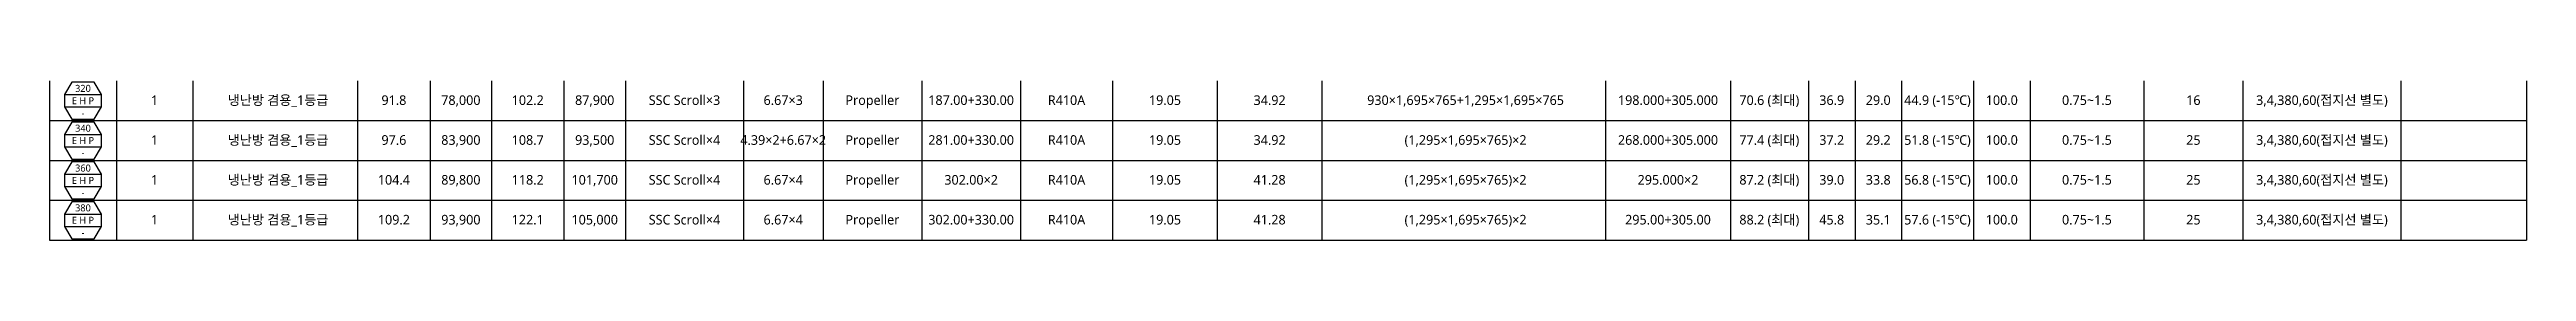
# Model space of a CAD drawing. Header units: millimetres. Extents: x -1305 to 107762, y -9150 to 56526.
# Drawn here: x 483 to 35686, y 14843 to 17115 of the extents above; entities that cross this region are included whole.
import ezdxf
from ezdxf.enums import TextEntityAlignment as Align

# ---------------------------------------------------------------- set-up
doc = ezdxf.new("R2010")
doc.units = ezdxf.units.MM
doc.layers.add('DVM_REPORT', color=7, linetype='Continuous')
doc.styles.add('맑은 고딕', font='malgun.ttf')

msp = doc.modelspace()

# ---------------------------------------------------------------- texts
at = {"layer": 'DVM_REPORT', "color": 2, "style": '맑은 고딕'}
for p in [(1976, 16838), (1976, 16271), (1976, 15703), (1976, 15135)]:
    msp.add_text('1', height=137, dxfattribs=at).set_placement(p, align=Align.MIDDLE_CENTER)

# ---------------------------------------------------------------- blocks, each defined once
blk = doc.blocks.new('A$C0a73bdc7')
at = {"layer": 'DVM_REPORT'}
for p, q in [((0, 568), (0, 0)), ((35203, 568), (35203, 0))]:
    blk.add_line(p, q, dxfattribs=at)
at = {"layer": 'DVM_REPORT', "color": 1}
for p, q in [((950, 568), (950, 0)), ((2035, 568), (2035, 0)), ((4379, 568), (4379, 0)), ((5408, 568), (5408, 0)), ((6283, 568), (6283, 0)), ((7309, 568), (7309, 0)), ((8188, 568), (8188, 0)), ((9861, 568), (9861, 0)), ((10993, 568), (10993, 0)), ((12396, 568), (12396, 0)), ((13799, 568), (13799, 0)), ((15109, 568), (15109, 0)), ((16596, 568), (16596, 0)), ((18084, 568), (18084, 0)), ((22116, 568), (22116, 0)), ((23888, 568), (23888, 0)), ((24997, 568), (24997, 0)), ((25661, 568), (25661, 0)), ((26320, 568), (26320, 0)), ((27344, 568), (27344, 0)), ((28148, 568), (28148, 0)), ((29763, 568), (29763, 0)), ((31174, 568), (31174, 0)), ((33417, 568), (33417, 0)), ((0, 0), (35203, 0))]:
    blk.add_line(p, q, dxfattribs=at)
at = {"layer": 'DVM_REPORT'}
blk.add_lwpolyline([(738, 196), (738, 372), (633, 548), (317, 548), (212, 372), (212, 196), (317, 20), (633, 20)], close=True, dxfattribs=at)
for points in [[(212, 372), (738, 372)], [(212, 196), (738, 196)]]:
    blk.add_lwpolyline(points, dxfattribs=at)
at = {"layer": 'DVM_REPORT', "color": 2, "style": '맑은 고딕'}
for s, height, p in [('380', 100, (475, 460)), ('냉난방 겸용_1등급', 137, (3248, 292)), ('109.2', 137, (4894, 292)), ('93,900', 137, (5846, 292)), ('122.1', 137, (6796, 292)), ('105,000', 137, (7748, 292)), ('SSC Scroll×4', 137, (9024, 292)), ('6.67×4', 137, (10427, 292)), ('Propeller', 137, (11695, 292)), ('302.00+330.00', 137, (13098, 292)), ('R410A', 137, (14454, 292)), ('19.05', 137, (15853, 292)), ('41.28', 137, (17340, 292)), ('(1,295×1,695×765)×2', 137, (20125, 292)), ('295.00+305.00', 137, (23002, 292)), ('88.2 (최대)', 137, (24442, 292)), ('45.8', 137, (25329, 292)), ('35.1', 137, (25990, 292)), ('57.6 (-15℃)', 137, (26832, 292)), ('100.0', 137, (27746, 292)), ('0.75~1.5', 137, (28956, 292)), ('25', 137, (30469, 292)), ('3,4,380,60(접지선 별도)', 137, (32296, 292)), ('E H P', 100, (475, 284)), ('-', 100, (475, 108))]:
    blk.add_text(s, height=height, dxfattribs=at).set_placement(p, align=Align.MIDDLE_CENTER)
blk = doc.blocks.new('A$C598d4152')
at = {"layer": 'DVM_REPORT'}
for p, q in [((0, 568), (0, 0)), ((35203, 568), (35203, 0))]:
    blk.add_line(p, q, dxfattribs=at)
at = {"layer": 'DVM_REPORT', "color": 1}
for p, q in [((950, 568), (950, 0)), ((2035, 568), (2035, 0)), ((4379, 568), (4379, 0)), ((5408, 568), (5408, 0)), ((6283, 568), (6283, 0)), ((7309, 568), (7309, 0)), ((8188, 568), (8188, 0)), ((9861, 568), (9861, 0)), ((10993, 568), (10993, 0)), ((12396, 568), (12396, 0)), ((13799, 568), (13799, 0)), ((15109, 568), (15109, 0)), ((16596, 568), (16596, 0)), ((18084, 568), (18084, 0)), ((22116, 568), (22116, 0)), ((23888, 568), (23888, 0)), ((24997, 568), (24997, 0)), ((25661, 568), (25661, 0)), ((26320, 568), (26320, 0)), ((27344, 568), (27344, 0)), ((28148, 568), (28148, 0)), ((29763, 568), (29763, 0)), ((31174, 568), (31174, 0)), ((33417, 568), (33417, 0)), ((0, 0), (35203, 0))]:
    blk.add_line(p, q, dxfattribs=at)
at = {"layer": 'DVM_REPORT'}
blk.add_lwpolyline([(738, 196), (738, 372), (633, 548), (317, 548), (212, 372), (212, 196), (317, 20), (633, 20)], close=True, dxfattribs=at)
for points in [[(212, 372), (738, 372)], [(212, 196), (738, 196)]]:
    blk.add_lwpolyline(points, dxfattribs=at)
at = {"layer": 'DVM_REPORT', "color": 2, "style": '맑은 고딕'}
for s, height, p in [('360', 100, (475, 460)), ('냉난방 겸용_1등급', 137, (3248, 292)), ('104.4', 137, (4894, 292)), ('89,800', 137, (5846, 292)), ('118.2', 137, (6796, 292)), ('101,700', 137, (7748, 292)), ('SSC Scroll×4', 137, (9024, 292)), ('6.67×4', 137, (10427, 292)), ('Propeller', 137, (11695, 292)), ('302.00×2', 137, (13098, 292)), ('R410A', 137, (14454, 292)), ('19.05', 137, (15853, 292)), ('41.28', 137, (17340, 292)), ('(1,295×1,695×765)×2', 137, (20125, 292)), ('295.000×2', 137, (23002, 292)), ('87.2 (최대)', 137, (24442, 292)), ('39.0', 137, (25329, 292)), ('33.8', 137, (25990, 292)), ('56.8 (-15℃)', 137, (26832, 292)), ('100.0', 137, (27746, 292)), ('0.75~1.5', 137, (28956, 292)), ('25', 137, (30469, 292)), ('3,4,380,60(접지선 별도)', 137, (32296, 292)), ('E H P', 100, (475, 284)), ('-', 100, (475, 108))]:
    blk.add_text(s, height=height, dxfattribs=at).set_placement(p, align=Align.MIDDLE_CENTER)
blk = doc.blocks.new('A$C369d55eb')
at = {"layer": 'DVM_REPORT'}
for p, q in [((0, 568), (0, 0)), ((35203, 568), (35203, 0))]:
    blk.add_line(p, q, dxfattribs=at)
at = {"layer": 'DVM_REPORT', "color": 1}
for p, q in [((950, 568), (950, 0)), ((2035, 568), (2035, 0)), ((4379, 568), (4379, 0)), ((5408, 568), (5408, 0)), ((6283, 568), (6283, 0)), ((7309, 568), (7309, 0)), ((8188, 568), (8188, 0)), ((9861, 568), (9861, 0)), ((10993, 568), (10993, 0)), ((12396, 568), (12396, 0)), ((13799, 568), (13799, 0)), ((15109, 568), (15109, 0)), ((16596, 568), (16596, 0)), ((18084, 568), (18084, 0)), ((22116, 568), (22116, 0)), ((23888, 568), (23888, 0)), ((24997, 568), (24997, 0)), ((25661, 568), (25661, 0)), ((26320, 568), (26320, 0)), ((27344, 568), (27344, 0)), ((28148, 568), (28148, 0)), ((29763, 568), (29763, 0)), ((31174, 568), (31174, 0)), ((33417, 568), (33417, 0)), ((0, 0), (35203, 0))]:
    blk.add_line(p, q, dxfattribs=at)
at = {"layer": 'DVM_REPORT'}
blk.add_lwpolyline([(738, 196), (738, 372), (633, 548), (317, 548), (212, 372), (212, 196), (317, 20), (633, 20)], close=True, dxfattribs=at)
for points in [[(212, 372), (738, 372)], [(212, 196), (738, 196)]]:
    blk.add_lwpolyline(points, dxfattribs=at)
at = {"layer": 'DVM_REPORT', "color": 2, "style": '맑은 고딕'}
for s, height, p in [('340', 100, (475, 460)), ('냉난방 겸용_1등급', 137, (3248, 292)), ('97.6', 137, (4894, 292)), ('83,900', 137, (5846, 292)), ('108.7', 137, (6796, 292)), ('93,500', 137, (7748, 292)), ('SSC Scroll×4', 137, (9024, 292)), ('4.39×2+6.67×2', 137, (10427, 292)), ('Propeller', 137, (11695, 292)), ('281.00+330.00', 137, (13098, 292)), ('R410A', 137, (14454, 292)), ('19.05', 137, (15853, 292)), ('34.92', 137, (17340, 292)), ('(1,295×1,695×765)×2', 137, (20125, 292)), ('268.000+305.000', 137, (23002, 292)), ('77.4 (최대)', 137, (24442, 292)), ('37.2', 137, (25329, 292)), ('29.2', 137, (25990, 292)), ('51.8 (-15℃)', 137, (26832, 292)), ('100.0', 137, (27746, 292)), ('0.75~1.5', 137, (28956, 292)), ('25', 137, (30469, 292)), ('3,4,380,60(접지선 별도)', 137, (32296, 292)), ('E H P', 100, (475, 284)), ('-', 100, (475, 108))]:
    blk.add_text(s, height=height, dxfattribs=at).set_placement(p, align=Align.MIDDLE_CENTER)
blk = doc.blocks.new('A$Ce5f60387')
at = {"layer": 'DVM_REPORT'}
for p, q in [((0, 568), (0, 0)), ((35203, 568), (35203, 0))]:
    blk.add_line(p, q, dxfattribs=at)
at = {"layer": 'DVM_REPORT', "color": 1}
for p, q in [((950, 568), (950, 0)), ((2035, 568), (2035, 0)), ((4379, 568), (4379, 0)), ((5408, 568), (5408, 0)), ((6283, 568), (6283, 0)), ((7309, 568), (7309, 0)), ((8188, 568), (8188, 0)), ((9861, 568), (9861, 0)), ((10993, 568), (10993, 0)), ((12396, 568), (12396, 0)), ((13799, 568), (13799, 0)), ((15109, 568), (15109, 0)), ((16596, 568), (16596, 0)), ((18084, 568), (18084, 0)), ((22116, 568), (22116, 0)), ((23888, 568), (23888, 0)), ((24997, 568), (24997, 0)), ((25661, 568), (25661, 0)), ((26320, 568), (26320, 0)), ((27344, 568), (27344, 0)), ((28148, 568), (28148, 0)), ((29763, 568), (29763, 0)), ((31174, 568), (31174, 0)), ((33417, 568), (33417, 0)), ((0, 0), (35203, 0))]:
    blk.add_line(p, q, dxfattribs=at)
at = {"layer": 'DVM_REPORT'}
blk.add_lwpolyline([(738, 196), (738, 372), (633, 548), (317, 548), (212, 372), (212, 196), (317, 20), (633, 20)], close=True, dxfattribs=at)
for points in [[(212, 372), (738, 372)], [(212, 196), (738, 196)]]:
    blk.add_lwpolyline(points, dxfattribs=at)
at = {"layer": 'DVM_REPORT', "color": 2, "style": '맑은 고딕'}
for s, height, p in [('320', 100, (475, 460)), ('냉난방 겸용_1등급', 137, (3248, 292)), ('91.8', 137, (4894, 292)), ('78,000', 137, (5846, 292)), ('102.2', 137, (6796, 292)), ('87,900', 137, (7748, 292)), ('SSC Scroll×3', 137, (9024, 292)), ('6.67×3', 137, (10427, 292)), ('Propeller', 137, (11695, 292)), ('187.00+330.00', 137, (13098, 292)), ('R410A', 137, (14454, 292)), ('19.05', 137, (15853, 292)), ('34.92', 137, (17340, 292)), ('930×1,695×765+1,295×1,695×765', 137, (20125, 292)), ('198.000+305.000', 137, (23002, 292)), ('70.6 (최대)', 137, (24442, 292)), ('36.9', 137, (25329, 292)), ('29.0', 137, (25990, 292)), ('44.9 (-15℃)', 137, (26832, 292)), ('100.0', 137, (27746, 292)), ('0.75~1.5', 137, (28956, 292)), ('16', 137, (30469, 292)), ('3,4,380,60(접지선 별도)', 137, (32296, 292)), ('E H P', 100, (475, 284)), ('-', 100, (475, 108))]:
    blk.add_text(s, height=height, dxfattribs=at).set_placement(p, align=Align.MIDDLE_CENTER)

# ---------------------------------------------------------------- block references
for name, p in [('A$Ce5f60387', (483, 16547)), ('A$C369d55eb', (483, 15979)), ('A$C598d4152', (483, 15411)), ('A$C0a73bdc7', (483, 14843))]:
    msp.add_blockref(name, p)

msp.set_redraw_order([(e.dxf.handle, doc.entitydb.next_handle()) for e in msp.query("TEXT MTEXT ATTDEF DIMENSION ARC_DIMENSION")])  # texts and dimensions are drawn at this point

doc.saveas('drawing.dxf')
